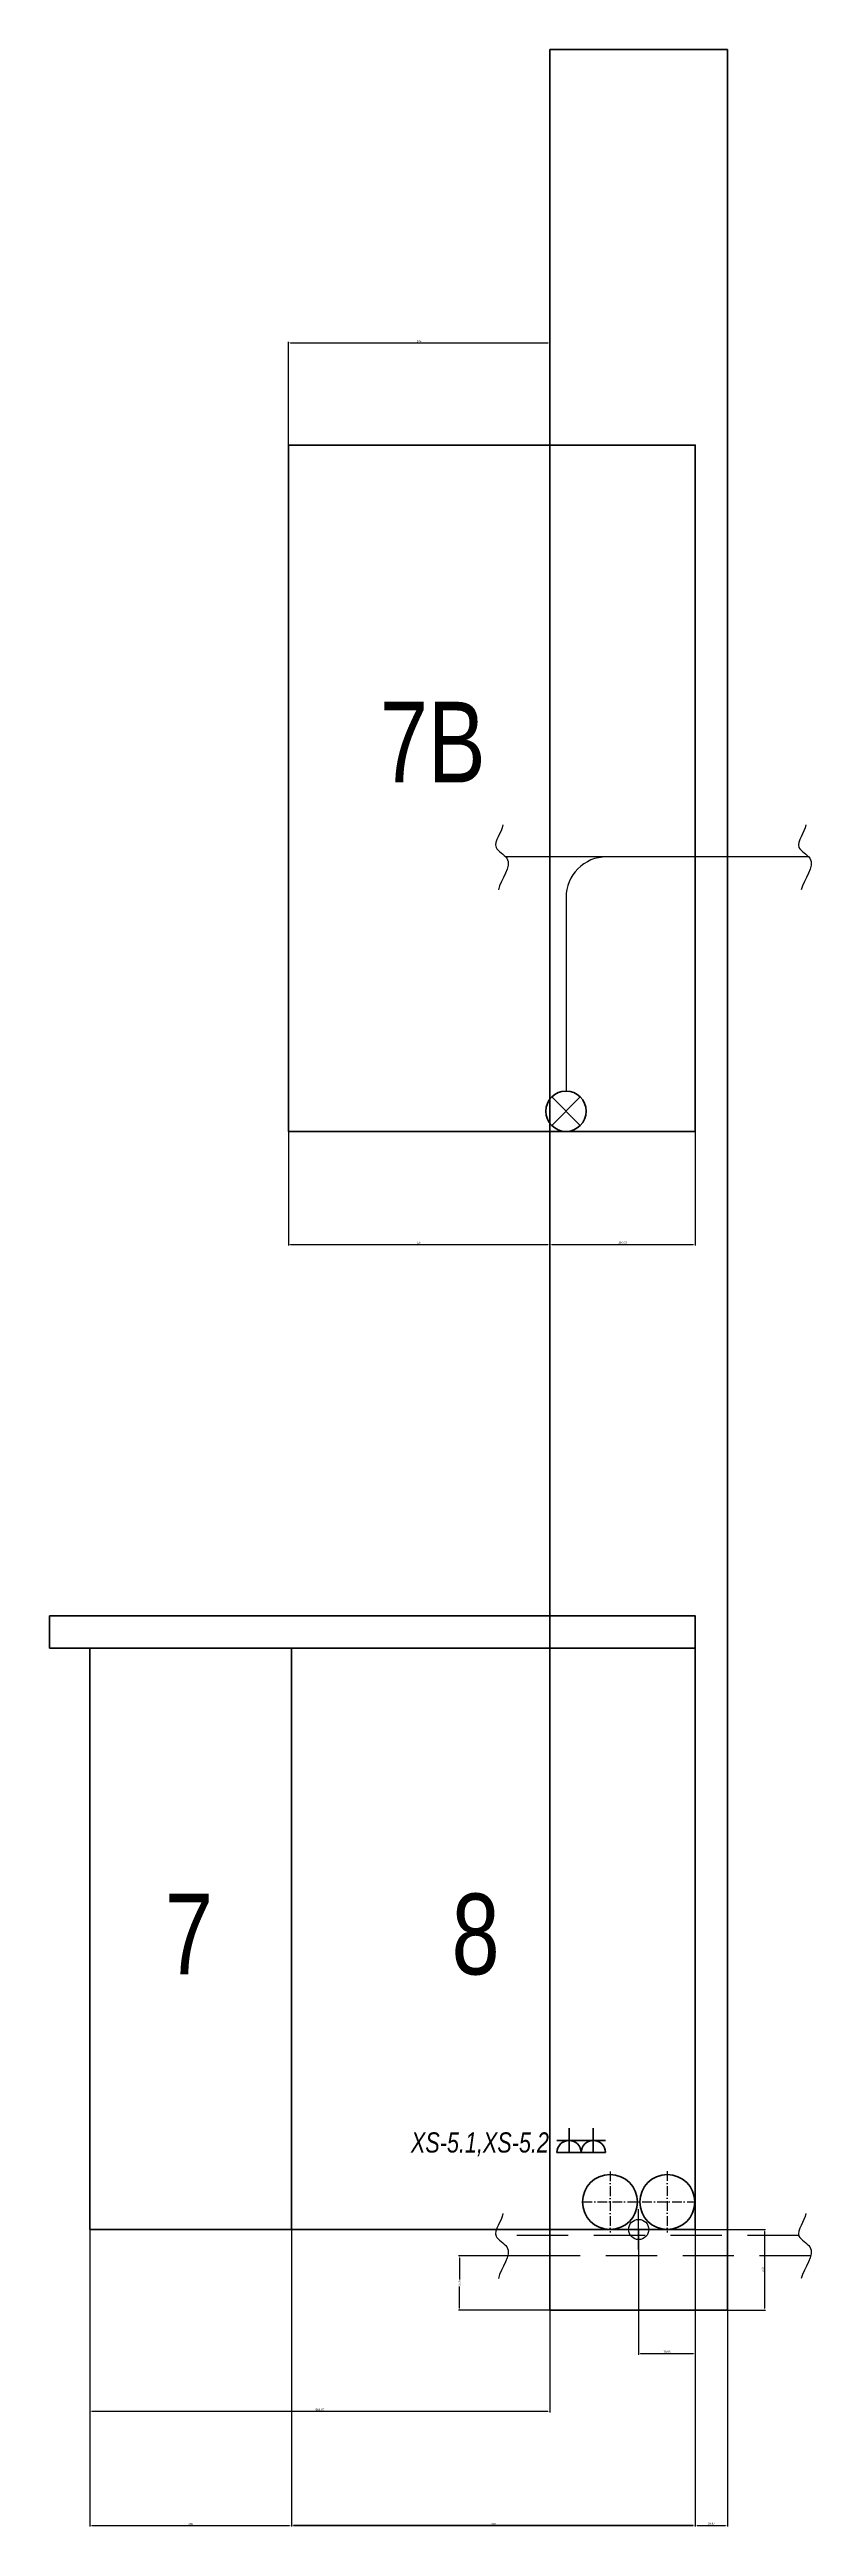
# Model space of a CAD drawing. Header units: millimetres. Extents: x 36689 to 81590, y -49198 to -25401.
# Drawn here: x 53173 to 54122, y -31606 to -28538 of the extents above; entities that cross this region are included whole.
import ezdxf
from ezdxf.enums import TextEntityAlignment as Align

# ---------------------------------------------------------------- set-up
doc = ezdxf.new("R2010")
doc.units = ezdxf.units.MM
doc.header["$PDMODE"] = 34
doc.header["$PDSIZE"] = 25
doc.linetypes.add('ACAD_ISO10W100', pattern=[18.5, 12, -3, 0.5, -3])
doc.linetypes.add('DASHED', pattern=[19.05, 12.7, -6.35])
for name, color, linetype in [('01 Черновое', 7, 'Continuous'), ('02 Розетки', 7, 'Continuous'), ('04 Освещение', 7, 'Continuous'), ('11 Привязка размеры', 7, 'Continuous')]:
    doc.layers.add(name, color=color, linetype=linetype)
doc.layers.add('04 Мебель', color=5, linetype='Continuous', true_color=0x0000ff)
doc.styles.add('QCADDimTextStyle', font='txt')
doc.styles.add('textstyle29', font='FreeSerifItalic.ttf', dxfattribs={"width": 0.8})
doc.styles.add('textstyle94', font='FreeMono.ttf', dxfattribs={"width": 0.8})
doc.styles.add('textstyle95', font='FreeMono.ttf', dxfattribs={"width": 0.8})
doc.styles.add('textstyle96', font='FreeMono.ttf', dxfattribs={"width": 0.8})
doc.dimstyles.new('QCADDimStyle', dxfattribs={"dimtxt": 2.5, "dimasz": 2.5, "dimexe": 1.25, "dimexo": 0.625, "dimtad": 1, "dimtoh": 1, "dimdec": 4, "dimzin": 0, "dimdsep": 46, "dimtxsty": 'QCADDimTextStyle', "dimcen": 0.09, "dimadec": 0, "dimazin": 0, "dimtfac": 1, "dimtdec": 4, "dimtofl": 0, "dimtmove": 0, "dimatfit": 3, "dimfxl": 1, "dimtolj": 1, "dimtzin": 0, "dimarcsym": 0})

# ---------------------------------------------------------------- blocks, each defined once
blk = doc.blocks.new('розетка скрытая трехполюсная')
at = {"color": 0, "lineweight": -2}
for p, q in [((-1.5, 1.5), (1.5, 1.5)), ((-1.5, 0), (1.5, 0)), ((0, 0), (0, 3))]:
    blk.add_line(p, q, dxfattribs=at)
blk.add_arc((0, 0), 1.5, 0, 180, dxfattribs=at)
blk = doc.blocks.new('*D47')
at = {"layer": '11 Привязка размеры', "color": 0, "lineweight": -2}
for p, q in [((53903.7, -31238.4), (54060.1, -31238.4)), ((54058.9, -31240.9), (54058.9, -31335.9)), ((53903.7, -31338.4), (54060.1, -31338.4))]:
    blk.add_line(p, q, dxfattribs=at)
at = {"layer": '11 Привязка размеры', "color": 0}
for points in [[(54059.3, -31240.9), (54058.5, -31240.9), (54058.9, -31238.4)], [(54058.5, -31335.9), (54059.3, -31335.9), (54058.9, -31338.4)]]:
    blk.add_solid(points, dxfattribs=at)
at = {"layer": 'Defpoints', "color": 0}
for p in [(53903.1, -31238.4), (53903.1, -31338.4), (54058.9, -31338.4)]:
    blk.add_point(p, dxfattribs=at)
at = {"layer": '11 Привязка размеры', "color": 0, "insert": (54057, -31288.4), "char_height": 2.5, "attachment_point": 5, "rotation": 90, "style": 'QCADDimTextStyle'}
blk.add_mtext('100', dxfattribs=at)
blk = doc.blocks.new('*D89')
at = {"layer": '11 Привязка размеры', "color": 0, "lineweight": -2}
for p, q in [((53473.1, -31239), (53473.1, -31606.3)), ((53973.1, -31239), (53973.1, -31606.3)), ((53475.6, -31605), (53970.6, -31605))]:
    blk.add_line(p, q, dxfattribs=at)
at = {"layer": '11 Привязка размеры', "color": 0}
for points in [[(53475.6, -31604.6), (53475.6, -31605.4), (53473.1, -31605)], [(53970.6, -31605.4), (53970.6, -31604.6), (53973.1, -31605)]]:
    blk.add_solid(points, dxfattribs=at)
at = {"layer": 'Defpoints', "color": 0}
for p in [(53473.1, -31238.4), (53973.1, -31238.4), (53973.1, -31605)]:
    blk.add_point(p, dxfattribs=at)
at = {"layer": '11 Привязка размеры', "color": 0, "insert": (53723.1, -31603.1), "char_height": 2.5, "attachment_point": 5, "style": 'QCADDimTextStyle'}
blk.add_mtext('500', dxfattribs=at)
blk = doc.blocks.new('*D90')
at = {"layer": '11 Привязка размеры', "color": 0, "lineweight": -2}
for p, q in [((53473.1, -31239), (53473.1, -31606.3)), ((53973.1, -31239), (53973.1, -31606.3)), ((53970.6, -31605), (53475.6, -31605))]:
    blk.add_line(p, q, dxfattribs=at)
at = {"layer": '11 Привязка размеры', "color": 0}
for points in [[(53475.6, -31604.6), (53475.6, -31605.4), (53473.1, -31605)], [(53970.6, -31605.4), (53970.6, -31604.6), (53973.1, -31605)]]:
    blk.add_solid(points, dxfattribs=at)
at = {"layer": 'Defpoints', "color": 0}
for p in [(53473.1, -31238.4), (53973.1, -31238.4), (53473.1, -31605)]:
    blk.add_point(p, dxfattribs=at)
at = {"layer": '11 Привязка размеры', "color": 0, "insert": (53723.1, -31603.1), "char_height": 2.5, "attachment_point": 5, "style": 'QCADDimTextStyle'}
blk.add_mtext('500', dxfattribs=at)
blk = doc.blocks.new('*D91')
at = {"layer": '11 Привязка размеры', "color": 0, "lineweight": -2}
for p, q in [((53223.1, -31239), (53223.1, -31606.3)), ((53473.1, -31239), (53473.1, -31606.3)), ((53225.6, -31605), (53470.6, -31605))]:
    blk.add_line(p, q, dxfattribs=at)
at = {"layer": '11 Привязка размеры', "color": 0}
for points in [[(53225.6, -31604.6), (53225.6, -31605.4), (53223.1, -31605)], [(53470.6, -31605.4), (53470.6, -31604.6), (53473.1, -31605)]]:
    blk.add_solid(points, dxfattribs=at)
at = {"layer": 'Defpoints', "color": 0}
for p in [(53223.1, -31238.4), (53473.1, -31238.4), (53473.1, -31605)]:
    blk.add_point(p, dxfattribs=at)
at = {"layer": '11 Привязка размеры', "color": 0, "insert": (53348.1, -31603.1), "char_height": 2.5, "attachment_point": 5, "style": 'QCADDimTextStyle'}
blk.add_mtext('250', dxfattribs=at)
blk = doc.blocks.new('*D96')
at = {"layer": '11 Привязка размеры', "color": 0, "lineweight": -2}
for p, q in [((53469.1, -29879), (53469.1, -30019.5)), ((53793.1, -29879), (53793.1, -30019.5)), ((53471.6, -30018.3), (53790.6, -30018.3))]:
    blk.add_line(p, q, dxfattribs=at)
at = {"layer": '11 Привязка размеры', "color": 0}
for points in [[(53471.6, -30017.9), (53471.6, -30018.7), (53469.1, -30018.3)], [(53790.6, -30018.7), (53790.6, -30017.9), (53793.1, -30018.3)]]:
    blk.add_solid(points, dxfattribs=at)
at = {"layer": 'Defpoints', "color": 0}
for p in [(53469.1, -29878.4), (53793.1, -29878.4), (53793.1, -30018.3)]:
    blk.add_point(p, dxfattribs=at)
at = {"layer": '11 Привязка размеры', "color": 0, "insert": (53631.1, -30016.4), "char_height": 2.5, "attachment_point": 5, "style": 'QCADDimTextStyle'}
blk.add_mtext('324', dxfattribs=at)
blk = doc.blocks.new('*D97')
at = {"layer": '11 Привязка размеры', "color": 0, "lineweight": -2}
for p, q in [((53793.1, -29879), (53793.1, -30019.5)), ((53973.1, -29879), (53973.1, -30019.5)), ((53795.6, -30018.3), (53970.6, -30018.3))]:
    blk.add_line(p, q, dxfattribs=at)
at = {"layer": '11 Привязка размеры', "color": 0}
for points in [[(53795.6, -30017.9), (53795.6, -30018.7), (53793.1, -30018.3)], [(53970.6, -30018.7), (53970.6, -30017.9), (53973.1, -30018.3)]]:
    blk.add_solid(points, dxfattribs=at)
at = {"layer": 'Defpoints', "color": 0}
for p in [(53793.1, -29878.4), (53973.1, -29878.4), (53973.1, -30018.3)]:
    blk.add_point(p, dxfattribs=at)
at = {"layer": '11 Привязка размеры', "color": 0, "insert": (53883.1, -30016.2), "char_height": 2.5, "attachment_point": 5, "style": 'QCADDimTextStyle'}
blk.add_mtext('180,03', dxfattribs=at)
blk = doc.blocks.new('*D99')
at = {"layer": '11 Привязка размеры', "color": 0, "lineweight": -2}
for p, q in [((53223.1, -31239), (53223.1, -31465.1)), ((53793.1, -31339), (53793.1, -31465.1)), ((53790.6, -31463.9), (53225.6, -31463.9))]:
    blk.add_line(p, q, dxfattribs=at)
at = {"layer": '11 Привязка размеры', "color": 0}
for points in [[(53225.6, -31463.5), (53225.6, -31464.3), (53223.1, -31463.9)], [(53790.6, -31464.3), (53790.6, -31463.5), (53793.1, -31463.9)]]:
    blk.add_solid(points, dxfattribs=at)
at = {"layer": 'Defpoints', "color": 0}
for p in [(53223.1, -31238.4), (53793.1, -31338.4), (53223.1, -31463.9)]:
    blk.add_point(p, dxfattribs=at)
at = {"layer": '11 Привязка размеры', "color": 0, "insert": (53508.1, -31461.8), "char_height": 2.5, "attachment_point": 5, "style": 'QCADDimTextStyle'}
blk.add_mtext('569,97', dxfattribs=at)
blk = doc.blocks.new('*D100')
at = {"layer": '11 Привязка размеры', "color": 0, "lineweight": -2}
for p, q in [((53973.1, -31239), (53973.1, -31606.3)), ((54013.1, -31339), (54013.1, -31606.3)), ((53975.6, -31605), (54010.6, -31605))]:
    blk.add_line(p, q, dxfattribs=at)
at = {"layer": '11 Привязка размеры', "color": 0}
for points in [[(53975.6, -31604.6), (53975.6, -31605.4), (53973.1, -31605)], [(54010.6, -31605.4), (54010.6, -31604.6), (54013.1, -31605)]]:
    blk.add_solid(points, dxfattribs=at)
at = {"layer": 'Defpoints', "color": 0}
for p in [(53973.1, -31238.4), (54013.1, -31338.4), (54013.1, -31605)]:
    blk.add_point(p, dxfattribs=at)
at = {"layer": '11 Привязка размеры', "color": 0, "insert": (53993.1, -31602.9), "char_height": 2.5, "attachment_point": 5, "style": 'QCADDimTextStyle'}
blk.add_mtext('39,97', dxfattribs=at)
blk = doc.blocks.new('*D107')
at = {"layer": '11 Привязка размеры', "color": 0, "lineweight": -2}
for p, q in [((53469.1, -29027.8), (53469.1, -28900.5)), ((53471.6, -28901.8), (53790.6, -28901.8)), ((53793.1, -29027.8), (53793.1, -28900.5))]:
    blk.add_line(p, q, dxfattribs=at)
at = {"layer": '11 Привязка размеры', "color": 0}
for points in [[(53471.6, -28901.4), (53471.6, -28902.2), (53469.1, -28901.8)], [(53790.6, -28902.2), (53790.6, -28901.4), (53793.1, -28901.8)]]:
    blk.add_solid(points, dxfattribs=at)
at = {"layer": 'Defpoints', "color": 0}
for p in [(53793.1, -28901.8), (53469.1, -29028.4), (53793.1, -29028.4)]:
    blk.add_point(p, dxfattribs=at)
at = {"layer": '11 Привязка размеры', "color": 0, "insert": (53631.1, -28899.9), "char_height": 2.5, "attachment_point": 5, "style": 'QCADDimTextStyle'}
blk.add_mtext('324', dxfattribs=at)
blk = doc.blocks.new('*D112')
at = {"layer": '11 Привязка размеры', "color": 0, "lineweight": -2}
for p, q in [((53903.1, -31239), (53903.1, -31393.5)), ((53973.1, -31239), (53973.1, -31393.5)), ((53905.6, -31392.2), (53970.6, -31392.2))]:
    blk.add_line(p, q, dxfattribs=at)
at = {"layer": '11 Привязка размеры', "color": 0}
for points in [[(53905.6, -31391.8), (53905.6, -31392.6), (53903.1, -31392.2)], [(53970.6, -31392.6), (53970.6, -31391.8), (53973.1, -31392.2)]]:
    blk.add_solid(points, dxfattribs=at)
at = {"layer": 'Defpoints', "color": 0}
for p in [(53903.1, -31238.4), (53973.1, -31238.4), (53973.1, -31392.2)]:
    blk.add_point(p, dxfattribs=at)
at = {"layer": '11 Привязка размеры', "color": 0, "insert": (53938.1, -31390.1), "char_height": 2.5, "attachment_point": 5, "style": 'QCADDimTextStyle'}
blk.add_mtext('70,03', dxfattribs=at)
blk = doc.blocks.new('*D114')
at = {"layer": '11 Привязка размеры', "color": 0, "lineweight": -2}
for p, q in [((53792.5, -31270.9), (53679.8, -31270.9)), ((53681.1, -31273.4), (53681.1, -31300.2)), ((53681.1, -31335.9), (53681.1, -31309.1)), ((53792.5, -31338.4), (53679.8, -31338.4))]:
    blk.add_line(p, q, dxfattribs=at)
at = {"layer": '11 Привязка размеры', "color": 0}
for points in [[(53681.5, -31273.4), (53680.7, -31273.4), (53681.1, -31270.9)], [(53680.7, -31335.9), (53681.5, -31335.9), (53681.1, -31338.4)]]:
    blk.add_solid(points, dxfattribs=at)
at = {"layer": 'Defpoints', "color": 0}
for p in [(53793.1, -31270.9), (53681.1, -31338.4), (53793.1, -31338.4)]:
    blk.add_point(p, dxfattribs=at)
at = {"layer": '11 Привязка размеры', "color": 0, "insert": (53681.1, -31304.6), "char_height": 2.5, "attachment_point": 5, "rotation": 90, "style": 'QCADDimTextStyle'}
blk.add_mtext('67,5', dxfattribs=at)

msp = doc.modelspace()

# ---------------------------------------------------------------- linework, layer by layer
at = {"layer": '01 Черновое', "lineweight": 40}
msp.add_lwpolyline([(53793.11174, -31338.379), (53793.11174, -28538.379), (54013.11174, -28538.379), (54013.11174, -31338.379)], close=True, dxfattribs=at)
at = {"layer": '02 Розетки', "ltscale": 5}
msp.add_line((54113.89723, -29538.379), (53738.52044, -29538.379), dxfattribs=at)
at = {"layer": '02 Розетки', "linetype": 'DASHED', "ltscale": 5}
for p, q in [((54101.51513, -31245.879), (53726.13834, -31245.879)), ((54116.47703, -31270.879), (53741.10024, -31270.879))]:
    msp.add_line(p, q, dxfattribs=at)
at = {"layer": '02 Розетки', "ltscale": 5, "flags": 128}
msp.add_lwpolyline([(53863.11174, -29538.379, 0.4142135624), (53813.11174, -29588.379), (53813.11174, -29828.379)], format="xyb", dxfattribs=at)
at = {"layer": '02 Розетки', "color": 1, "lineweight": 40, "true_color": 0xff0000}
for centre in [(53867.61174, -31204.379), (53938.61174, -31204.379)]:
    msp.add_circle(centre, 34, dxfattribs=at)
at = {"layer": '04 Мебель', "lineweight": 40, "flags": 128}
for points in [[(53793.11174, -29028.379), (53469.11174, -29028.379), (53469.11174, -29878.379), (53793.11174, -29878.379)], [(53973.1462, -29878.379), (53793.11174, -29878.379), (53793.11174, -29028.379), (53973.1462, -29028.379)], [(53973.1462, -30518.379), (53973.1462, -30478.379), (53223.1462, -30478.379), (53173.1462, -30478.379), (53173.1462, -30518.379)], [(53223.1462, -30518.379), (53473.1462, -30518.379), (53473.1462, -31238.379), (53223.1462, -31238.379)]]:
    msp.add_lwpolyline(points, close=True, dxfattribs=at)
msp.add_lwpolyline([(53973.1462, -31238.379), (53473.1462, -31238.379), (53473.1462, -30518.379), (53973.1462, -30518.379), (53973.1462, -31238.379)], dxfattribs=at)
at = {"layer": '04 Освещение', "color": 3, "true_color": 0x00ff00}
for p, q in [((53830.78941, -29871.05667), (53795.43407, -29835.70133)), ((53795.43407, -29871.05667), (53830.78941, -29835.70133))]:
    msp.add_line(p, q, dxfattribs=at)
at = {"layer": '04 Освещение', "color": 3, "lineweight": 40, "true_color": 0x00ff00}
msp.add_circle((53813.11174, -29853.379), 25, dxfattribs=at)
at = {"layer": '11 Привязка размеры', "linetype": 'ACAD_ISO10W100'}
for p, q in [((53867.61174, -31166.47533), (53867.61174, -31242.28267)), ((53938.61174, -31166.28229), (53938.61174, -31242.08962)), ((53833.61174, -31204.379), (53972.61174, -31204.379))]:
    msp.add_line(p, q, dxfattribs=at)
at = {"layer": '11 Привязка размеры', "start_tangent": (-0.1586780954, -0.9873303713), "end_tangent": (-0.2131670752, -0.9770157614)}
for points in [[(53735.02853, -29498.79463), (53726.40437, -29526.58358), (53739.81973, -29539.99894), (53729.27909, -29579.28676)], [(54110.40532, -29498.79463), (54101.78116, -29526.58358), (54115.19651, -29539.99894), (54104.65588, -29579.28676)], [(53735.02853, -31218.79463), (53726.40437, -31246.58358), (53739.81973, -31259.99894), (53729.27909, -31299.28676)], [(54110.40532, -31218.79463), (54101.78116, -31246.58358), (54115.19651, -31259.99894), (54104.65588, -31299.28676)]]:
    msp.add_spline(points, degree=3, dxfattribs=at)
at = {"layer": '11 Привязка размеры', "lineweight": -2}
msp.add_point((53903.11174, -31238.379), dxfattribs=at)

# ---------------------------------------------------------------- block references
at = {"layer": '02 Розетки', "color": 1, "lineweight": 40, "true_color": 0xff0000, "xscale": 10, "yscale": 10, "zscale": 10}
for p in [(53816.93237, -31143.12066), (53846.93237, -31143.12066)]:
    msp.add_blockref('розетка скрытая трехполюсная', p, dxfattribs=at)

# ---------------------------------------------------------------- texts
at = {"layer": '02 Розетки', "linetype": 'Continuous', "style": 'textstyle29', "width": 0.8}
msp.add_text('XS-5.1,XS-5.2', height=25, dxfattribs=at).set_placement((53791.93237, -31143.12066), align=Align.RIGHT)
at = {"layer": '04 Мебель', "lineweight": 40, "width": 0.8}
for s, style, p in [('7В', 'textstyle96', (53582.57749, -29446.13522)), ('7', 'textstyle94', (53316.30787, -30922.48165)), ('8', 'textstyle95', (53671.33403, -30922.48165))]:
    msp.add_text(s, height=100, dxfattribs=dict(at, style=style)).set_placement(p)

# ---------------------------------------------------------------- dimensions: what is measured, and where the dimension line sits
at = {"layer": '11 Привязка размеры'}
for base, p1, p2, picture, middle in [((53793.11174, -28901.795), (53469.11174, -29028.379), (53793.11174, -29028.379), '*D107', (53631.11174, -28899.92)), ((53793.11174, -30018.2986), (53469.11174, -29878.379), (53793.11174, -29878.379), '*D96', (53631.11174, -30016.4236)), ((53973.1462, -30018.2986), (53793.11174, -29878.379), (53973.1462, -29878.379), '*D97', (53883.12897, -30016.1855)), ((53473.1462, -31605.00225), (53223.1462, -31238.379), (53473.1462, -31238.379), '*D91', (53348.1462, -31603.12725)), ((53223.1462, -31463.89568), (53793.11174, -31338.379), (53223.1462, -31238.379), '*D99', (53508.12897, -31461.78258)), ((53973.1462, -31605.00225), (53473.1462, -31238.379), (53973.1462, -31238.379), '*D89', (53723.1462, -31603.12725)), ((53473.1462, -31605.00225), (53973.1462, -31238.379), (53473.1462, -31238.379), '*D90', (53723.1462, -31603.12725)), ((53973.1462, -31392.20768), (53903.11174, -31238.379), (53973.1462, -31238.379), '*D112', (53938.12897, -31390.09458)), ((54013.11174, -31605.00225), (53973.1462, -31238.379), (54013.11174, -31338.379), '*D100', (53993.12897, -31602.88916))]:
    dim = msp.add_linear_dim(base=base, p1=p1, p2=p2, dimstyle='QCADDimStyle', override={"dimtxt": 2.5, "dimasz": 2.5, "dimexe": 1.25, "dimexo": 0.625, "dimgap": 0.625, "dimtad": 1, "dimtih": 0, "dimtoh": 0, "dimdec": 2, "dimzin": 8, "dimdsep": 44, "dimcen": 2.5, "dimclrd": 0, "dimclre": 0, "dimclrt": 0, "dimtdec": 2, "dimtofl": 1, "dimtmove": 2, "dimfxl": 1, "dimfxlon": 0, "dimtolj": 0, "dimtzin": 8}, dxfattribs=at)
    dim.commit()
    dim.dimension.update_dxf_attribs({"geometry": picture, "text_midpoint": middle})
dim = msp.add_linear_dim(base=(54058.88263, -31338.379), p1=(53903.11174, -31238.379), p2=(53903.11174, -31338.379), angle=90, dimstyle='QCADDimStyle', override={"dimtxt": 2.5, "dimasz": 2.5, "dimexe": 1.25, "dimexo": 0.625, "dimgap": 0.625, "dimtad": 1, "dimtih": 0, "dimtoh": 0, "dimdec": 2, "dimzin": 8, "dimdsep": 44, "dimcen": 2.5, "dimclrd": 0, "dimclre": 0, "dimclrt": 0, "dimtdec": 2, "dimtofl": 1, "dimtmove": 2, "dimfxl": 1, "dimfxlon": 0, "dimtolj": 0, "dimtzin": 8}, dxfattribs=at)
dim.commit()
dim.dimension.update_dxf_attribs({"geometry": '*D47', "text_midpoint": (54057.00763, -31288.379)})
dim = msp.add_linear_dim(base=(53681.08086, -31338.379), p1=(53793.11174, -31270.879), p2=(53793.11174, -31338.379), angle=90, dimstyle='QCADDimStyle', override={"dimtxt": 2.5, "dimasz": 2.5, "dimexe": 1.25, "dimexo": 0.625, "dimgap": 0.625, "dimtad": 1, "dimtih": 0, "dimtoh": 0, "dimdec": 2, "dimzin": 8, "dimdsep": 44, "dimcen": 2.5, "dimclrd": 0, "dimclre": 0, "dimclrt": 0, "dimtdec": 2, "dimtofl": 1, "dimtmove": 2, "dimfxl": 1, "dimfxlon": 0, "dimtolj": 0, "dimtzin": 8}, dxfattribs=at)
dim.commit()
dim.dimension.update_dxf_attribs({"geometry": '*D114', "text_midpoint": (53681.08086, -31304.629), "dimtype": 160})

doc.saveas('drawing.dxf')
